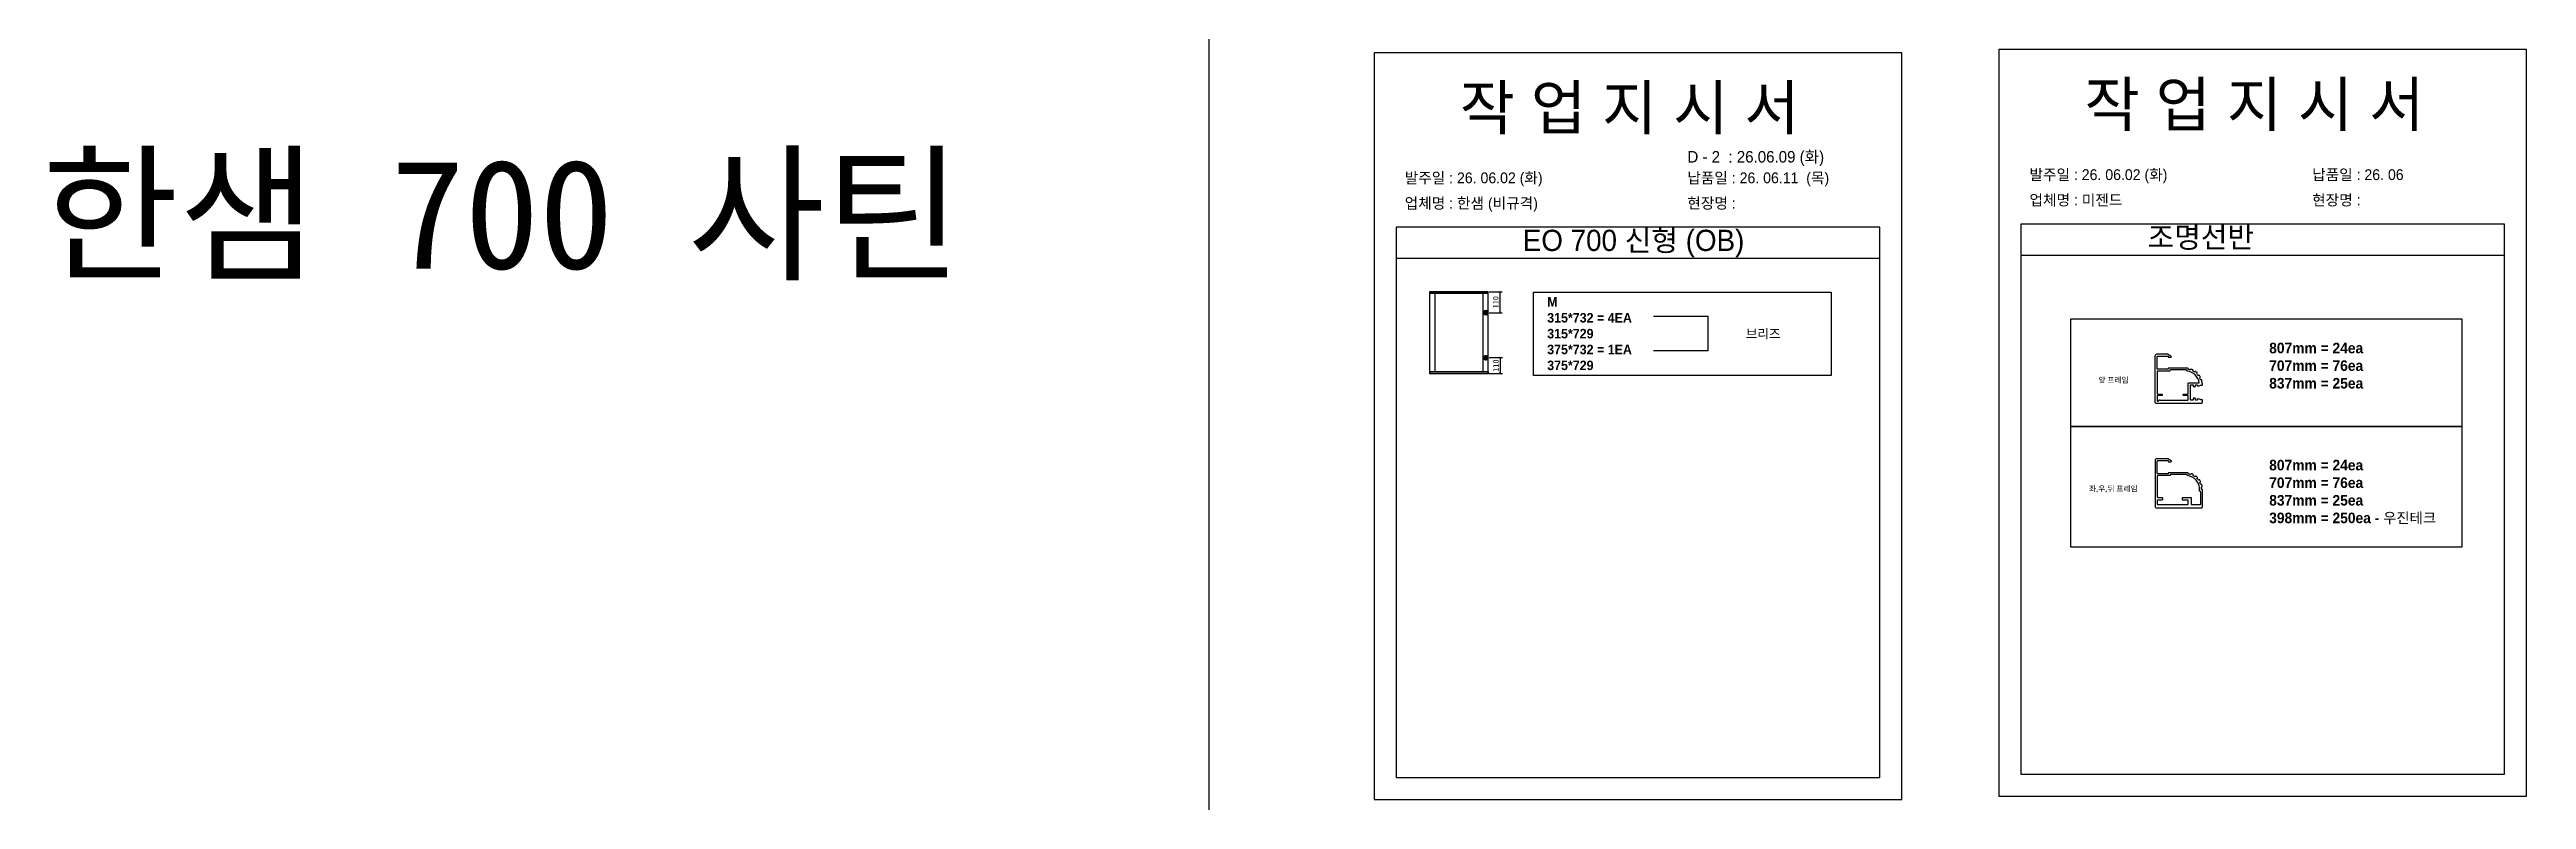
# Model space of a CAD drawing. Header units: millimetres. Extents: x -44117 to 256353, y -2095463 to 65325.
# Drawn here: x 105217 to 116076, y -982800 to -979514 of the extents above; entities that cross this region are included whole.
import ezdxf

# ---------------------------------------------------------------- set-up
doc = ezdxf.new("R2010")
doc.units = ezdxf.units.MM
doc.header["$LTSCALE"] = 10
doc.layers.add('Layer1', color=7, linetype='Continuous', lineweight=70)
doc.dimstyles.new('ISO-25', dxfattribs={"dimtxt": 2.5, "dimasz": 2.5, "dimexe": 1, "dimexo": 1, "dimtad": 1, "dimtxsty": 'Standard', "dimblk": 'ARCHTICK', "dimcen": 2.5, "dimadec": 0, "dimazin": 0, "dimtfac": 1, "dimtmove": 0, "dimatfit": 3, "dimfxl": 0, "dimarcsym": 0})

msp = doc.modelspace()

# ---------------------------------------------------------------- texts
at = {"attachment_point": 1}
for s, width, gutter_width, heights, insert, char_height in [('{\\fGulim|b0|i0|c129|p50;작 업 지 시 서}', 4553.9528048, 17.21164, [-214.58863], (114138.61234, -979657.47722), 192.7704086), ('{\\fGulim|b0|i0|c129|p50;작 업 지 시 서}', 4553.9528048, 17.21164, [-214.58863], (111399.4531, -979671.502), 192.7704086), ('{\\f굴림|b0|i0|c129|p50;한샘} 700 {\\f굴림|b0|i0|c129|p50;사틴}', 5072.1082947, 2395.6482, [-533.35869], (105182.75576, -979995.21978), 479.1296392), ('{\\f굴림|b0|i0|c129|p50;한샘} 700 {\\f굴림|b0|i0|c129|p50;사틴}', 5072.1082947, 2395.6482, [-533.35869], (105182.75576, -979995.21978), 479.1296392), ('{\\f굴림|b0|i0|c129|p50;한샘} 700 {\\f굴림|b0|i0|c129|p50;사틴}', 5072.1082947, 2395.6482, [-533.35869], (105182.75576, -979995.21978), 479.1296392), ('{\\f굴림|b0|i0|c129|p50;한샘} 700 {\\f굴림|b0|i0|c129|p50;사틴}', 5072.1082947, 2395.6482, [-533.35869], (105182.75576, -979995.21978), 479.1296392), ('{\\f굴림|b0|i0|c129|p50;한샘} 700 {\\f굴림|b0|i0|c129|p50;사틴}', 5072.1082947, 2395.6482, [-533.35869], (105182.75576, -979995.21978), 479.1296392), ('\\pt11;{\\fGulim|b0|i0|c129|p50;발주일 : 26. 06.02 (화)}', 4553.9528048, 17.21164, [47.50981], (111158.20182, -980052.52706), 47.2287501), ('{\\fGulim|b0|i0|c129|p50;납품일 : 26. 06.11  (목)}', 4553.9528048, 17.21164, [48.31684], (112397.40985, -980052.52706), 47.2287501), ('\\pt11;{\\fGulim|b0|i0|c129|p50;발주일 : 26. 06.02 (화)}', 4553.9528048, 17.21164, [47.50981], (113897.36106, -980038.50228), 47.2287501), ('{\\fGulim|b0|i0|c129|p50;납품일 : 26. 06}', 4553.9528048, 17.21164, [48.31684], (115136.56909, -980038.50228), 47.2287501), ('{\\fGulim|b0|i0|c129|p50;업체명 : 한샘 (비규격)}', 4553.9528048, 17.21164, [49.72484], (111158.20182, -980163.5851), 47.2287501), ('{\\fGulim|b0|i0|c129|p50;현장명 :  }', 4553.9528048, 17.21164, [52.69999], (112397.40985, -980163.5851), 47.2287501), ('{\\fGulim|b0|i0|c129|p50;업체명 : 미젠드}', 4553.9528048, 17.21164, [49.72484], (113897.36106, -980149.56031), 47.2287501), ('{\\fGulim|b0|i0|c129|p50;현장명 :  }', 4553.9528048, 17.21164, [52.69999], (115136.56909, -980149.56031), 47.2287501), ('{\\fGulim|b0|i0|c129|p50;조명선반}', 2199.0574109, 8.31133, [-103.87056], (114415.08808, -980289.49412), 93.0868662), ('{\\fGulim|b0|i0|c129|p50;EO 700 신형 (OB)}', 2199.0574109, 8.31133, [-117.13327], (111675.92884, -980303.5189), 93.0868662), ('{\\f굴림|b1|i0|c129|p50;M\\P315*732 = 4EA\\P\\C1;315*729\\P\\C256;375*732 = 1EA\\P\\C1;375*729}', 12604.7778903, 162.10861, [-321.12944], (111782.87988, -980598.9242), 41.6850715), ('{\\f굴림|b1|i0|c129|p50;브리즈}', 12234.9459212, 157.35224, [-44.95778], (112653.77804, -980739.05448), 40.4620058), ('{\\f굴림|b1|i0|c129|p50;807mm = 24ea\\P707mm = 76ea\\P837mm = 25ea}', 13987.5428721, 179.89219, [-201.85862], (114948.27177, -980798.64469), 46.2579928), ('{\\f굴림|b1|i0|c129|p50;807mm = 24ea\\P707mm = 76ea\\P837mm = 25ea\\P398mm = 250ea - 우진테크}', 13987.5428721, 179.89219, [-282.99367], (114948.27177, -981311.62204), 46.2579928)]:
    msp.add_mtext_dynamic_manual_height_columns(s, width=width, gutter_width=gutter_width, heights=heights, dxfattribs=dict(at, insert=insert, char_height=char_height))
at = {"color": 1, "insert": (112397.67568, -979958.64291), "char_height": 50.4900421, "attachment_point": 1}
msp.add_mtext_dynamic_manual_height_columns('{\\fGulim|b0|i0|c129|p50;D - 2  : 26.06.09 (화)}', width=4868.417403, gutter_width=18.40016, heights=[51.65327], dxfattribs=at)
at = {"char_height": 24, "width": 335.5830614, "attachment_point": 5}
for s, insert in [('{\\fMalgun Gothic|b1|i0|c129|p50;앞 프레임}', (114265.6175, -980962.90792)), ('{\\fMalgun Gothic|b1|i0|c129|p50;좌,우,뒤 프레임}', (114264.96638, -981440.46693))]:
    msp.add_mtext(s, dxfattribs=dict(at, insert=insert))

# ---------------------------------------------------------------- blocks, each defined once
blk = doc.blocks.new('_ArchTick')
at = {"color": 0, "linetype": 'ByBlock', "const_width": 0.15}
blk.add_lwpolyline([(-0.5, -0.5), (0.5, 0.5)], dxfattribs=at)
blk = doc.blocks.new('*D6742')
at = {"color": 0, "lineweight": -2}
for p, q in [((111529, -980576), (111586, -980576)), ((111576, -980667), (111576, -980576)), ((111529, -980667), (111586, -980667))]:
    blk.add_line(p, q, dxfattribs=at)
at = {"layer": 'Defpoints', "color": 0}
for p in [(111514, -980576), (111576, -980576), (111514, -980667)]:
    blk.add_point(p, dxfattribs=at)
at = {"color": 0, "lineweight": -2, "xscale": 10, "yscale": 10, "zscale": 10}
for p, rotation in [((111576, -980576), 90), ((111576, -980667), 270)]:
    blk.add_blockref('_ArchTick', p, dxfattribs=dict(at, rotation=rotation))
at = {"color": 0, "insert": (111557, -980621), "char_height": 25, "attachment_point": 5, "rotation": 90}
blk.add_mtext('110', dxfattribs=at)
blk = doc.blocks.new('*D6743')
at = {"color": 0, "lineweight": -2}
for p, q in [((111529, -980864), (111587, -980864)), ((111529, -980934), (111587, -980934)), ((111577, -980864), (111577, -980934))]:
    blk.add_line(p, q, dxfattribs=at)
at = {"layer": 'Defpoints', "color": 0}
for p in [(111514, -980864), (111514, -980934), (111577, -980934)]:
    blk.add_point(p, dxfattribs=at)
at = {"color": 0, "lineweight": -2, "xscale": 10, "yscale": 10, "zscale": 10}
for p, rotation in [((111577, -980864), 90), ((111577, -980934), 270)]:
    blk.add_blockref('_ArchTick', p, dxfattribs=dict(at, rotation=rotation))
at = {"color": 0, "insert": (111558, -980899), "char_height": 25, "attachment_point": 5, "rotation": 90}
blk.add_mtext('110', dxfattribs=at)

# ---------------------------------------------------------------- dimensions: what is measured, and where the dimension line sits
for base, p1, p2, picture, middle in [((111576.03968, -980575.82116), (111513.61921, -980666.85586), (111513.61921, -980575.82116), '*D6742', (111557.28968, -980621.33851)), ((111577.03805, -980934.31963), (111513.61921, -980864.28624), (111513.61921, -980934.31963), '*D6743', (111558.28805, -980899.30293))]:
    dim = msp.add_linear_dim(base=base, p1=p1, p2=p2, angle=90, text='110', dimstyle='ISO-25', override={"dimscale": 10, "dimasz": 1, "dimexo": 1.5, "dimtxsty": 'Standard'})
    dim.commit()
    dim.dimension.update_dxf_attribs({"geometry": picture, "text_midpoint": middle})

# ---------------------------------------------------------------- linework, layer by layer
for p, q in [((115979.83604, -980278.48325), (113859.36154, -980278.48325)), ((113240.6768, -980292.50803), (111120.2023, -980292.50803)), ((113240.6768, -980430.20118), (111120.2023, -980430.20118)), ((115979.83604, -980416.1764), (113859.36154, -980416.1764)), ((111266.65183, -980576.0787), (111266.65183, -980934.06207)), ((111524.75805, -980576.54228), (111266.65183, -980576.54228)), ((111524.75805, -980583.54742), (111266.65183, -980583.54742)), ((111524.5005, -980575.82116), (111266.90937, -980575.82116)), ((111289.57307, -980583.03233), (111289.57307, -980926.59337)), ((111501.57927, -980926.59337), (111501.57927, -980583.54742)), ((111523.47034, -980583.54742), (111523.47034, -980575.82116)), ((111524.75805, -980934.06207), (111524.75805, -980576.0787)), ((111524.75805, -980926.59337), (111266.65183, -980926.59337)), ((111524.75805, -980933.59851), (111266.65183, -980933.59851)), ((111524.5005, -980934.31963), (111266.90937, -980934.31963)), ((111267.93954, -980934.31963), (111267.93954, -980926.59337)), ((111523.47034, -980926.59337), (111523.47034, -980934.31963))]:
    msp.add_line(p, q)
at = {"color": 1}
for p in [(110300.49669, 21924.9366), (110300.49669, 14161.07811), (110300.49669, 18584.38997), (110300.49669, 10820.53148), (110300.49669, 18627.87121), (110300.49669, 10864.01272), (110300.49669, 15287.32457), (110300.49669, 7523.46608), (110300.49669, 3746.75115), (110300.49669, 21924.9366), (110300.49669, 14161.07811), (110300.49669, 18584.38997), (110300.49669, 10820.53148), (110300.49669, 18627.87121), (110300.49669, 10864.01272), (110300.49669, 15287.32457), (110300.49669, 7523.46608), (110300.49669, 3746.75115), (110300.49669, 21924.9366), (110300.49669, 14161.07811), (110300.49669, 18584.38997), (110300.49669, 10820.53148), (110300.49669, 18627.87121), (110300.49669, 10864.01272), (110300.49669, 15287.32457), (110300.49669, 7523.46608), (110300.49669, 3746.75115), (110300.49669, 21924.9366), (110300.49669, 14161.07811), (110300.49669, 18584.38997), (110300.49669, 10820.53148), (110300.49669, 18627.87121), (110300.49669, 10864.01272), (110300.49669, 15287.32457), (110300.49669, 7523.46608), (110300.49669, 3746.75115), (110300.49669, 21924.9366), (110300.49669, 14161.07811), (110300.49669, 18584.38997), (110300.49669, 10820.53148), (110300.49669, 18627.87121), (110300.49669, 10864.01272), (110300.49669, 15287.32457), (110300.49669, 7523.46608), (110300.49669, 3746.75115), (110300.49669, 21924.9366), (110300.49669, 14161.07811), (110300.49669, 18584.38997), (110300.49669, 10820.53148), (110300.49669, 18627.87121), (110300.49669, 10864.01272), (110300.49669, 15287.32457), (110300.49669, 7523.46608), (110300.49669, 3746.75115), (110300.49669, 21924.9366), (110300.49669, 14161.07811), (110300.49669, 18584.38997), (110300.49669, 10820.53148), (110300.49669, 18627.87121), (110300.49669, 10864.01272), (110300.49669, 15287.32457), (110300.49669, 7523.46608), (110300.49669, 3746.75115), (110300.49669, 21924.9366), (110300.49669, 14161.07811), (110300.49669, 18584.38997), (110300.49669, 10820.53148), (110300.49669, 18627.87121), (110300.49669, 10864.01272), (110300.49669, 15287.32457), (110300.49669, 7523.46608), (110300.49669, 3746.75115), (110300.49669, 21924.9366), (110300.49669, 14161.07811), (110300.49669, 18584.38997), (110300.49669, 10820.53148), (110300.49669, 18627.87121), (110300.49669, 10864.01272), (110300.49669, 15287.32457), (110300.49669, 7523.46608), (110300.49669, 3746.75115), (110300.49669, 21924.9366), (110300.49669, 14161.07811), (110300.49669, 18584.38997), (110300.49669, 10820.53148), (110300.49669, 18627.87121), (110300.49669, 10864.01272), (110300.49669, 15287.32457), (110300.49669, 7523.46608), (110300.49669, 3746.75115), (110300.49669, 12702.87182), (110300.49669, 4939.01333), (110300.49669, 9362.32519), (110300.49669, 1598.4667), (110300.49669, 9405.80642), (110300.49669, 1641.94794), (110300.49669, 6065.25979), (110300.49669, -1698.5987), (110300.49669, -5475.31363), (110300.49669, 12702.87182), (110300.49669, 4939.01333), (110300.49669, 9362.32519), (110300.49669, 1598.4667), (110300.49669, 9405.80642), (110300.49669, 1641.94794), (110300.49669, 6065.25979), (110300.49669, -1698.5987), (110300.49669, -5475.31363), (110300.49669, 12702.87182), (110300.49669, 4939.01333), (110300.49669, 9362.32519), (110300.49669, 1598.4667), (110300.49669, 9405.80642), (110300.49669, 1641.94794), (110300.49669, 6065.25979), (110300.49669, -1698.5987), (110300.49669, -5475.31363), (110300.49669, 12702.87182), (110300.49669, 4939.01333), (110300.49669, 9362.32519), (110300.49669, 1598.4667), (110300.49669, 9405.80642), (110300.49669, 1641.94794), (110300.49669, 6065.25979), (110300.49669, -1698.5987), (110300.49669, -5475.31363), (110300.49669, 12702.87182), (110300.49669, 4939.01333), (110300.49669, 9362.32519), (110300.49669, 1598.4667), (110300.49669, 9405.80642), (110300.49669, 1641.94794), (110300.49669, 6065.25979), (110300.49669, -1698.5987), (110300.49669, -5475.31363)]:
    msp.add_xline(p, (0, 1), dxfattribs=at)
for points in [[(113762.97634, -982785.64179), (116076.22124, -982785.64179), (116076.22124, -979514.05258), (113762.97634, -979514.05258)], [(111023.8171, -982799.66658), (113337.062, -982799.66658), (113337.062, -979528.07736), (111023.8171, -979528.07736)], [(111722.13732, -980577.03764), (113027.81455, -980577.03764), (113027.81455, -980942.62727), (111722.13732, -980942.62727)], [(114079.00316, -980694.5869), (115793.48745, -980694.5869), (115793.48745, -981165.15812), (114079.00316, -981165.15812)], [(114079.00316, -981165.15812), (115793.48745, -981165.15812), (115793.48745, -981694.09476), (114079.00316, -981694.09476)]]:
    msp.add_lwpolyline(points, close=True)
for points in [[(113859.36154, -980278.48325), (113859.36154, -982689.25659), (115979.83604, -982689.25659), (115979.83604, -980278.48325)], [(111120.2023, -980292.50803), (111120.2023, -982703.28138), (113240.6768, -982703.28138), (113240.6768, -980292.50803)], [(112249.46365, -980682.65246), (112487.60708, -980682.65246), (112487.60708, -980833.82083), (112249.46365, -980833.82083)]]:
    msp.add_lwpolyline(points)
for points in [[(114507.38156, -980909.87981, 0.4142135624), (114504.98156, -980912.27981), (114504.98156, -980913.0798, -0.4142135624), (114503.38156, -980914.6798), (114459.38156, -980914.6798, -0.4142135624), (114456.98156, -980912.2798), (114456.98156, -980859.4798, -0.4142135624), (114459.38156, -980857.0798), (114503.38156, -980857.0798, -0.4142135624), (114504.98156, -980858.6798), (114504.98156, -980859.4798, 0.4142135624), (114507.38156, -980861.8798), (114516.98156, -980861.8798, 0.855700792), (114517.71464, -980857.19451), (114502.98631, -980849.0798), (114455.38156, -980849.0798, 0.4142135624), (114447.38156, -980857.0798), (114447.38156, -981059.46681, 0.4142135623), (114451.38156, -981063.46681), (114651.3613, -981063.46681, 0.4142135624), (114655.3613, -981059.46681), (114655.3613, -981049.86681, 0.4142135624), (114653.7613, -981048.26681), (114647.57087, -981048.26681, -0.1357168379), (114646.74884, -981048.03949, 0.1201861936), (114634.97903, -981044.39421, 0.4322308638), (114633.2813, -981045.99122), (114633.2813, -981048.26681, -0.4142135624), (114631.6813, -981049.86681), (114626.5613, -981049.86681, -0.4142135624), (114624.9613, -981048.26681), (114624.9613, -981043.46681, 0.4142135624), (114623.3613, -981041.86681), (114616.9613, -981041.86681, 0.4142135624), (114615.3613, -981043.46681), (114615.3613, -981048.26681, -0.4142135624), (114613.7613, -981049.86681), (114604.9613, -981049.86681, -0.4142135624), (114603.3613, -981048.26681), (114603.3613, -980984.26681, -0.4142135624), (114604.9613, -980982.66681), (114613.7613, -980982.66681, -0.4142135624), (114615.3613, -980984.26681), (114615.3613, -980989.06681, 0.4142135624), (114616.9613, -980990.66681), (114623.3613, -980990.66681, 0.4142135624), (114624.9613, -980989.06681), (114624.9613, -980984.26681, -0.4142135624), (114626.5613, -980982.66681), (114631.6813, -980982.66681, -0.4142135624), (114633.2813, -980984.26681), (114633.2813, -980986.5424, 0.4322308638), (114634.97903, -980988.13941, 0.1201861936), (114646.74884, -980984.49412, -0.1357168379), (114647.57087, -980984.26681), (114653.7613, -980984.26681, 0.4142135624), (114655.3613, -980982.66681), (114655.3613, -980980.55137, 0.0794847645), (114655.28144, -980980.05221, 0.0585310905), (114652.48592, -980963.10856, 0.424123069), (114649.43804, -980961.4903, -0.4043730092), (114646.44016, -980960.02592, 0.022416536), (114644.08056, -980954.32934, -0.4043730092), (114645.16491, -980951.17405, 0.424123069), (114646.17581, -980947.8746, 0.022416536), (114642.72935, -980942.25049, 0.424123069), (114639.33057, -980941.65328, -0.4043730092), (114636.0269, -980941.18697, 0.022416536), (114632.02245, -980936.49836, -0.4043730092), (114632.07869, -980933.16241, 0.4241230691), (114632.02052, -980929.71206, 0.022416536), (114627.0048, -980925.42823, 0.424123069), (114623.58782, -980925.91053, -0.4043730092), (114620.30175, -980926.48793, 0.022416536), (114615.04443, -980923.26624, -0.4043730092), (114614.06705, -980920.07619, 0.4241230691), (114612.94551, -980916.81269, 0.022416536), (114606.8515, -980914.28846, 0.4241230691), (114603.7508, -980915.80306, -0.4043730092), (114600.80399, -980917.36766, 0.022416536), (114594.80842, -980915.92825, -0.4043730092), (114592.8931, -980913.19636, 0.4241230691), (114590.81797, -980910.43916, 0.0308511276), (114581.7613, -980909.87981), (114507.38156, -980909.87981)], [(114452.13622, -981521.6057), (114652.11596, -981521.6057, 0.4142135624), (114656.11596, -981517.6057), (114656.11596, -981444.0187, 0.4142135624), (114653.71596, -981441.6187), (114653.6755, -981441.6187, -0.4043730092), (114651.27686, -981439.2996, 0.022416536), (114650.79309, -981433.15267, -0.4043730092), (114652.79941, -981430.48689, 0.424123069), (114654.78042, -981427.66131, 0.022416536), (114653.24058, -981421.24745, 0.424123069), (114650.1927, -981419.62919, -0.4043730092), (114647.19482, -981418.16482, 0.022416536), (114644.83522, -981412.46824, -0.4043730092), (114645.91958, -981409.31294, 0.424123069), (114646.93047, -981406.01349, 0.022416536), (114643.48401, -981400.38938, 0.424123069), (114640.08524, -981399.79217, -0.4043730092), (114636.78157, -981399.32586, 0.022416536), (114632.77711, -981394.63725, -0.4043730092), (114632.83335, -981391.30131, 0.4241230691), (114632.77519, -981387.85095, 0.022416536), (114627.75946, -981383.56712, 0.424123069), (114624.34249, -981384.04942, -0.4043730092), (114621.05641, -981384.62683, 0.022416536), (114615.79909, -981381.40514, -0.4043730092), (114614.82172, -981378.21509, 0.424123069), (114613.70018, -981374.95158, 0.022416536), (114607.60616, -981372.42736, 0.4241230691), (114604.50547, -981373.94196, -0.4043730092), (114601.55865, -981375.50655, 0.022416536), (114595.56309, -981374.06714, -0.4043730092), (114593.64777, -981371.33525, 0.424123069), (114591.57264, -981368.57805, 0.0308511276), (114582.51596, -981368.0187), (114508.13622, -981368.0187, 0.4142135624), (114505.73622, -981370.4187), (114505.73622, -981371.2187, -0.4142135624), (114504.13622, -981372.8187), (114460.13622, -981372.8187, -0.4142135624), (114457.73622, -981370.4187), (114457.73622, -981317.6187, -0.4142135624), (114460.13622, -981315.2187), (114504.13622, -981315.2187, -0.4142135624), (114505.73622, -981316.8187), (114505.73622, -981317.6187, 0.4142135624), (114508.13622, -981320.0187), (114517.73622, -981320.0187, 0.855700792), (114518.46931, -981315.3334), (114503.74098, -981307.2187), (114456.13622, -981307.2187, 0.4142135624), (114448.13622, -981315.2187), (114448.13622, -981517.6057, 0.4142135623)]]:
    msp.add_lwpolyline(points, format="xyb", close=True)
for points in [[(114469.88995, -981049.86681), (114591.34156, -981049.86681, 0.4142135624), (114593.74156, -981047.46681), (114593.74156, -981032.26681, 0.4142135624), (114591.34156, -981029.86681), (114573.74156, -981029.86681, -0.4142135624), (114571.34156, -981027.46681), (114571.34156, -981025.86681, -0.4142135624), (114573.74156, -981023.46681), (114591.34156, -981023.46681, 0.4142135624), (114593.74156, -981021.06681), (114593.74156, -980976.27981, -0.4142135624), (114596.14156, -980973.87981), (114641.79862, -980973.87981, 0.3294951956), (114588.98156, -980922.67981), (114588.98156, -980922.67981, 0.4142135624), (114584.18156, -980917.87981), (114515.38156, -980917.87981, 0.4142135624), (114512.98156, -980920.27981), (114512.98156, -980921.07981, -0.4142135624), (114511.38156, -980922.67981), (114459.38156, -980922.67981, 0.4142135624), (114456.98156, -980925.07981), (114456.98156, -981021.06681, 0.4142135624), (114459.38156, -981023.46681), (114476.98156, -981023.46681, -0.4142135624), (114479.38156, -981025.86681), (114479.38156, -981027.46681, -0.4142135624), (114476.98156, -981029.86681), (114459.38156, -981029.86681, 0.4142135624), (114456.98156, -981032.26681), (114456.98156, -981052.26681, 0.6516899091), (114460.99888, -981054.04002), (114465.76423, -981049.6936, -0.3444690404), (114468.71184, -981049.46922, 0.1479411349), (114470.04212, -981049.87164)], [(114648.11596, -981481.6057), (114648.11596, -981452.80632, 0.3645795837), (114643.3871, -981448.82966), (114643.3871, -981442.14218, 0.3756973322), (114589.73622, -981380.8187), (114589.73622, -981380.8187, 0.4142135624), (114584.93622, -981376.0187), (114516.13622, -981376.0187, 0.4142135624), (114513.73622, -981378.4187), (114513.73622, -981379.2187, -0.4142135624), (114512.13622, -981380.8187), (114460.13622, -981380.8187, 0.4142135624), (114457.73622, -981383.2187), (114457.73622, -981473.6057, 0.4142135624), (114460.13622, -981476.0057), (114477.73622, -981476.0057, -0.4142135624), (114480.13622, -981478.4057), (114480.13622, -981485.6057, -0.4142135624), (114477.73622, -981488.0057), (114460.13622, -981488.0057, 0.4142135624), (114457.73622, -981490.4057), (114457.73622, -981505.6057, 0.4142135624), (114460.13622, -981508.0057), (114591.33622, -981508.0057, 0.4142135624), (114593.73622, -981505.6057), (114593.73622, -981488.0057), (114570.51622, -981488.0057, -0.4142135624), (114568.11622, -981485.6057), (114568.11622, -981478.4057, -0.4142135624), (114570.51622, -981476.0057), (114603.33622, -981476.0057, -0.4142135624), (114605.73622, -981478.4057), (114605.73622, -981505.6057, 0.4142135624), (114608.13622, -981508.0057), (114640.15328, -981508.0057), (114645.71596, -981508.0057, 0.4142135624), (114648.11596, -981505.6057), (114648.11596, -981452.80632)]]:
    msp.add_lwpolyline(points, format="xyb")
for centre, start, end in [((111524.5005, -980576.0787), 0, 90), ((111266.90937, -980934.06208), 180, 270), ((111524.5005, -980934.06208), 270, 0)]:
    msp.add_arc(centre, 0.25754, start, end)
at = {"layer": 'Layer1'}
for p, q in [((111513.61921, -980657.36385), (111513.61921, -980676.34786)), ((111513.61921, -980873.77824), (111513.61921, -980854.79424))]:
    msp.add_line(p, q, dxfattribs=at)
for points in [[(111523.11121, -980666.85586), (111504.12721, -980666.85586)], [(111523.11121, -980864.28624), (111504.12721, -980864.28624)]]:
    msp.add_lwpolyline(points, close=True, dxfattribs=at)
for centre in [(111513.61921, -980666.85586), (111513.61921, -980864.28624)]:
    msp.add_circle(centre, 6.328, dxfattribs=at)

msp.set_redraw_order([(e.dxf.handle, doc.entitydb.next_handle()) for e in msp.query("TEXT MTEXT ATTDEF DIMENSION ARC_DIMENSION")])  # texts and dimensions are drawn at this point

doc.saveas('drawing.dxf')
